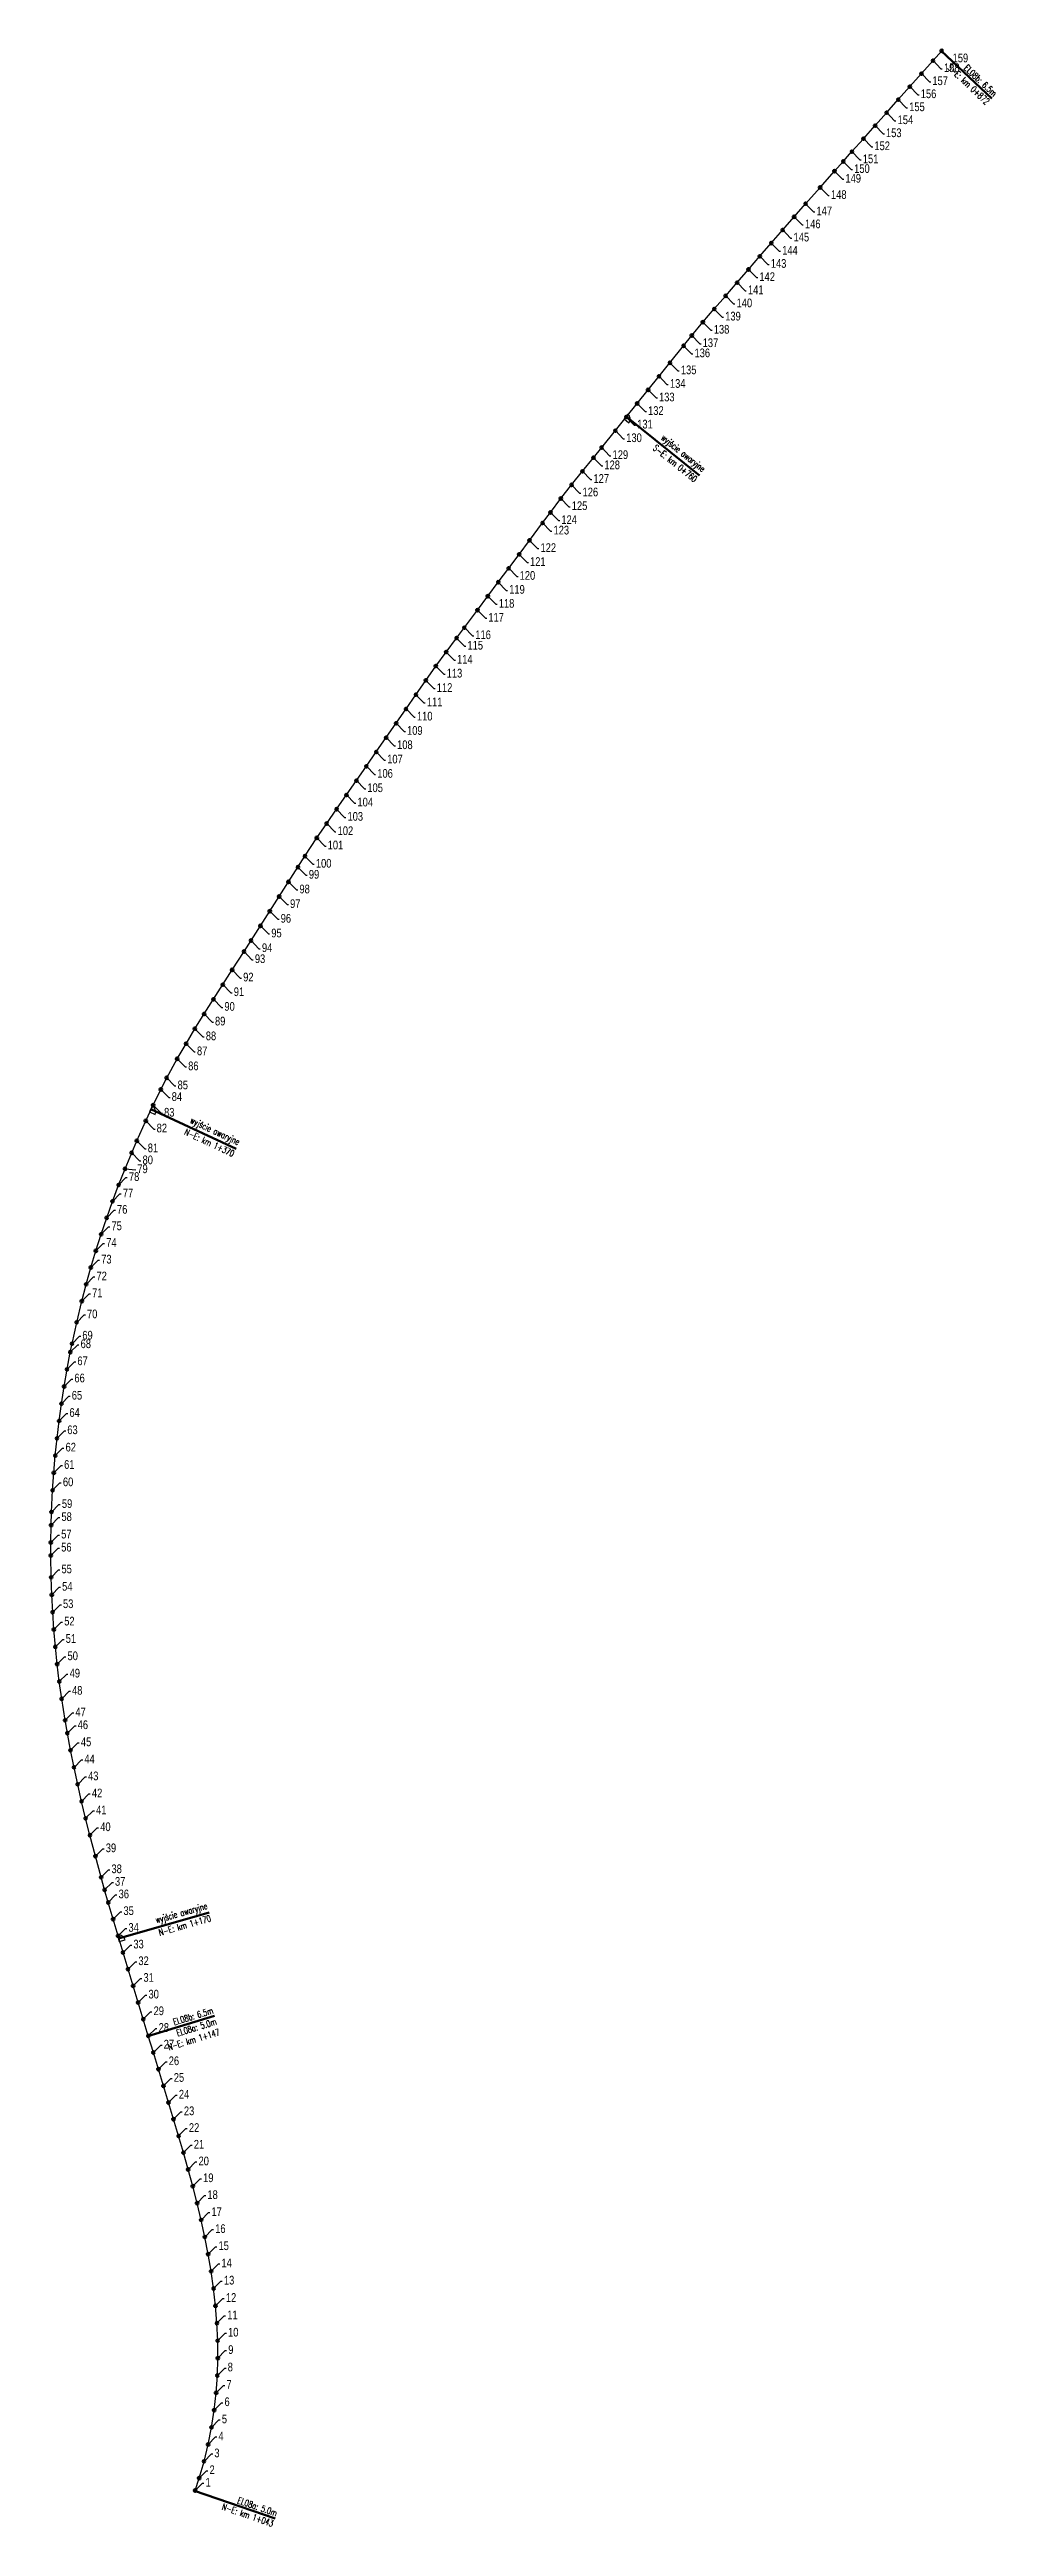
# Model space of a CAD drawing. Header units: metres. Extents: x 7402779 to 7405920, y 5696902 to 5712005.
# Drawn here: x 7405703 to 7405920, y 5700676 to 5701245 of the extents above; entities that cross this region are included whole.
import ezdxf

# ---------------------------------------------------------------- set-up
doc = ezdxf.new("R2010")
doc.units = ezdxf.units.M
for name, color, linetype in [('Drzwi ewakuacyjne', 100, 'Continuous'), ('Drzwi ewakuacyjne_opis', 7, 'Continuous'), ('Ekran_akustyczny', 100, 'Continuous'), ('Ekran_akustyczny_5m_opis', 7, 'Continuous'), ('Ekran_akustyczny_6.5m_opis', 7, 'Continuous'), ('Ekran_akustyczny_pale', 100, 'Continuous'), ('Ekran_akustyczny_pale_opis', 1, 'Continuous')]:
    doc.layers.add(name, color=color, linetype=linetype)
doc.styles.add('CDMSTYLE', font='CDMSIMPL', dxfattribs={"width": 0.8, "bigfont": 'CDMBIGPL'})
doc.styles.add('simplex 0.60', font='simplex.shx', dxfattribs={"width": 0.6})
doc.dimstyles.new('CDM-ME200MM', dxfattribs={"dimscale": 0.2, "dimtxt": 2.5, "dimasz": 1.5, "dimexe": 1.5, "dimexo": 5, "dimgap": 0.5, "dimtad": 1, "dimdec": 0, "dimlfac": 1000, "dimrnd": 1, "dimzin": 9, "dimtxsty": 'CDMSTYLE', "dimblk": 'OBLIQUE', "dimcen": 2.5, "dimdle": 1.5, "dimclrd": 9, "dimclre": 9, "dimadec": 1, "dimazin": 2, "dimtfac": 1, "dimtdec": 0, "dimtix": 1, "dimtmove": 2, "dimatfit": 3, "dimldrblk": 'NONE', "dimfxl": 1, "dimtvp": 1, "dimtolj": 1, "dimtzin": 0, "dimlwd": 25, "dimlwe": 25, "dimarcsym": 0})

msp = doc.modelspace()

# ---------------------------------------------------------------- texts
at = {"layer": 'Drzwi ewakuacyjne_opis', "lineweight": 100, "char_height": 1.5, "attachment_point": 9, "style": 'simplex 0.60'}
for s, insert, rotation in [('wyjście awaryjne', (7405852.11, 5701147.14), 321.237), ('S-E: km 0+760', (7405850.55, 5701145.2), 321.237), ('N-E: km 1+370', (7405744.57, 5700990.32), 334.9328), ('wyjście awaryjne', (7405745.62, 5700992.57), 334.9328), ('wyjście awaryjne', (7405739.08, 5700817.27), 15.94), ('N-E: km 1+170', (7405739.76, 5700814.88), 15.94)]:
    msp.add_mtext(s, dxfattribs=dict(at, insert=insert, rotation=rotation))
at = {"layer": 'Ekran_akustyczny_5m_opis', "color": 0, "lineweight": 100, "char_height": 1.5, "attachment_point": 9, "style": 'simplex 0.60'}
for s, insert, rotation in [('N-E: km 1+147', (7405741.8, 5700788.76), 16.8778), ('EL08a: 5.0m', (7405741.06, 5700791.17), 16.8778), ('EL08a: 5.0m', (7405754.52, 5700678.16), 340.9958), ('N-E: km 1+043', (7405753.7, 5700675.77), 340.9958)]:
    msp.add_mtext(s, dxfattribs=dict(at, insert=insert, rotation=rotation))
at = {"layer": 'Ekran_akustyczny_6.5m_opis', "lineweight": 100, "char_height": 1.5, "attachment_point": 9, "style": 'simplex 0.60'}
for s, insert, rotation in [('S-E: km 0+872', (7405917.55, 5701231.88), 316.7037), ('EL08b: 6.5m', (7405919.28, 5701233.72), 316.7037), ('EL08b: 6.5m', (7405740.29, 5700793.71), 16.8778)]:
    msp.add_mtext(s, dxfattribs=dict(at, insert=insert, rotation=rotation))
at = {"layer": 'Ekran_akustyczny_pale_opis', "color": 1, "lineweight": 100, "char_height": 2, "attachment_point": 4, "style": 'CDMSTYLE'}
for s, insert in [('158', (7405907.95, 5701240.45)), ('159', (7405909.94, 5701242.69)), ('156', (7405902.63, 5701234.47)), ('157', (7405905.29, 5701237.46)), ('154', (7405897.31, 5701228.5)), ('155', (7405899.97, 5701231.48)), ('152', (7405891.98, 5701222.52)), ('153', (7405894.64, 5701225.51)), ('150', (7405887.33, 5701217.29)), ('151', (7405889.32, 5701219.53)), ('148', (7405882.01, 5701211.32)), ('149', (7405885.33, 5701215.05)), ('146', (7405876.04, 5701204.59)), ('147', (7405878.68, 5701207.59)), ('144', (7405870.8, 5701198.54)), ('145', (7405873.42, 5701201.56)), ('143', (7405868.19, 5701195.51)), ('141', (7405862.95, 5701189.46)), ('142', (7405865.57, 5701192.49)), ('139', (7405857.72, 5701183.41)), ('140', (7405860.34, 5701186.44)), ('137', (7405852.55, 5701177.3)), ('138', (7405855.1, 5701180.39)), ('135', (7405847.54, 5701171.07)), ('136', (7405850.67, 5701174.97)), ('133', (7405842.52, 5701164.84)), ('134', (7405845.03, 5701167.95)), ('131', (7405837.51, 5701158.61)), ('132', (7405840.01, 5701161.72)), ('130', (7405835, 5701155.49)), ('128', (7405829.98, 5701149.26)), ('129', (7405831.86, 5701151.6)), ('126', (7405824.97, 5701143.03)), ('127', (7405827.47, 5701146.14)), ('124', (7405820.1, 5701136.68)), ('125', (7405822.49, 5701139.88)), ('122', (7405815.31, 5701130.27)), ('123', (7405818.3, 5701134.28)), ('121', (7405812.91, 5701127.07)), ('119', (7405808.12, 5701120.66)), ('120', (7405810.52, 5701123.87)), ('117', (7405803.33, 5701114.26)), ('118', (7405805.73, 5701117.46)), ('115', (7405798.54, 5701107.85)), ('116', (7405800.34, 5701110.25)), ('114', (7405796.14, 5701104.64)), ('112', (7405791.49, 5701098.14)), ('113', (7405793.77, 5701101.43)), ('110', (7405786.94, 5701091.56)), ('111', (7405789.21, 5701094.85)), ('108', (7405782.38, 5701084.99)), ('109', (7405784.66, 5701088.27)), ('107', (7405780.1, 5701081.7)), ('105', (7405775.55, 5701075.12)), ('106', (7405777.83, 5701078.41)), ('103', (7405770.99, 5701068.54)), ('104', (7405773.27, 5701071.83)), ('101', (7405766.44, 5701061.97)), ('102', (7405768.72, 5701065.25)), ('100', (7405763.73, 5701057.77)), ('98', (7405759.95, 5701051.87)), ('99', (7405762.11, 5701055.24)), ('96', (7405755.65, 5701045.13)), ('97', (7405757.8, 5701048.5)), ('95', (7405753.49, 5701041.76)), ('93', (7405749.72, 5701035.86)), ('94', (7405751.34, 5701038.39)), ('91', (7405744.87, 5701028.28)), ('92', (7405747.03, 5701031.65)), ('90', (7405742.72, 5701024.91)), ('88', (7405738.45, 5701018.14)), ('89', (7405740.56, 5701021.54)), ('86', (7405734.4, 5701011.25)), ('87', (7405736.42, 5701014.7)), ('85', (7405731.97, 5701006.88)), ('83', (7405728.87, 5701000.6)), ('84', (7405730.62, 5701004.2)), ('82', (7405727.17, 5700996.98)), ('80', (7405723.93, 5700989.67)), ('81', (7405725.12, 5700992.42)), ('78', (7405720.8, 5700985.83)), ('79', (7405722.72, 5700987.62)), ('76', (7405718.06, 5700978.31)), ('77', (7405719.4, 5700982.08)), ('75', (7405716.79, 5700974.52)), ('73', (7405714.43, 5700966.87)), ('74', (7405715.58, 5700970.71)), ('72', (7405713.35, 5700963.02)), ('70', (7405711.17, 5700954.29)), ('71', (7405712.34, 5700959.15)), ('69', (7405710.1, 5700949.41)), ('67', (7405708.96, 5700943.52)), ('68', (7405709.7, 5700947.45)), ('66', (7405708.28, 5700939.58)), ('64', (7405707.13, 5700931.66)), ('65', (7405707.67, 5700935.62)), ('63', (7405706.65, 5700927.69)), ('61', (7405705.91, 5700919.72)), ('62', (7405706.25, 5700923.71)), ('60', (7405705.64, 5700915.73)), ('59', (7405705.4, 5700910.74)), ('57', (7405705.24, 5700903.74)), ('58', (7405705.3, 5700907.74)), ('56', (7405705.24, 5700900.74)), ('55', (7405705.31, 5700895.74)), ('54', (7405705.45, 5700891.74)), ('53', (7405705.66, 5700887.75)), ('52', (7405705.94, 5700883.76)), ('51', (7405706.28, 5700879.77)), ('50', (7405706.7, 5700875.79)), ('49', (7405707.18, 5700871.82)), ('48', (7405707.73, 5700867.86)), ('47', (7405708.51, 5700862.92)), ('46', (7405709.03, 5700859.97)), ('45', (7405709.77, 5700856.04)), ('44', (7405710.56, 5700852.12)), ('43', (7405711.4, 5700848.21)), ('42', (7405712.3, 5700844.31)), ('41', (7405713.24, 5700840.42)), ('40', (7405714.21, 5700836.54)), ('39', (7405715.48, 5700831.7)), ('38', (7405716.79, 5700826.88)), ('37', (7405717.59, 5700823.99)), ('36', (7405718.43, 5700821.11)), ('35', (7405719.54, 5700817.27)), ('34', (7405720.68, 5700813.43)), ('33', (7405721.82, 5700809.6)), ('32', (7405722.97, 5700805.77)), ('31', (7405724.13, 5700801.94)), ('30', (7405725.29, 5700798.11)), ('29', (7405726.46, 5700794.28)), ('28', (7405727.62, 5700790.45)), ('27', (7405728.78, 5700786.63)), ('26', (7405729.94, 5700782.8)), ('25', (7405731.1, 5700778.97)), ('24', (7405732.26, 5700775.14)), ('23', (7405733.42, 5700771.31)), ('22', (7405734.57, 5700767.48)), ('21', (7405735.69, 5700763.64)), ('20', (7405736.78, 5700759.8)), ('19', (7405737.83, 5700755.94)), ('18', (7405738.82, 5700752.06)), ('17', (7405739.75, 5700748.17)), ('16', (7405740.6, 5700744.26)), ('15', (7405741.37, 5700740.34)), ('14', (7405742.04, 5700736.39)), ('13', (7405742.61, 5700732.43)), ('12', (7405743.06, 5700728.46)), ('11', (7405743.38, 5700724.47)), ('9', (7405743.6, 5700716.48)), ('10', (7405743.56, 5700720.48)), ('8', (7405743.48, 5700712.48)), ('6', (7405742.74, 5700704.51)), ('7', (7405743.19, 5700708.49)), ('5', (7405742.13, 5700700.56)), ('3', (7405740.41, 5700692.75)), ('4', (7405741.35, 5700696.64)), ('2', (7405739.31, 5700688.91)), ('1', (7405738.38, 5700686.05))]:
    msp.add_mtext(s, dxfattribs=dict(at, insert=insert))

# ---------------------------------------------------------------- blocks, each defined once
blk = doc.blocks.new('Wyjście awaryjne')
at = {"layer": 'Drzwi ewakuacyjne'}
blk.add_lwpolyline([(0, 0), (-1.4, 0, 0.414214), (0, -1.4)], format="xyb", close=True, dxfattribs=at)
blk = doc.blocks.new('_None')
blk = doc.blocks.new('_OBLIQUE')
at = {"color": 0, "linetype": 'ByBlock'}
blk.add_line((-0.5, -0.5), (0.5, 0.5), dxfattribs=at)

# ---------------------------------------------------------------- linework, layer by layer
at = {"layer": 'Drzwi ewakuacyjne_opis', "lineweight": 100}
for p, q in [((7405851.84, 5701146.81), (7405834.96, 5701160.37)), ((7405745.44, 5700992.19), (7405725.83, 5701001.36)), ((7405739.2, 5700816.86), (7405718.38, 5700810.91))]:
    msp.add_line(p, q, dxfattribs=at)
at = {"layer": 'Ekran_akustyczny', "linetype": 'Continuous', "lineweight": -3}
msp.add_lwpolyline([(7405736.01, 5700684.13), (7405736.94, 5700686.98), (7405738.04, 5700690.83), (7405738.98, 5700694.71), (7405739.76, 5700698.64), (7405740.38, 5700702.59), (7405740.82, 5700706.57), (7405741.11, 5700710.55), (7405741.23, 5700714.55), (7405741.19, 5700718.55), (7405741.01, 5700722.55), (7405740.69, 5700726.53), (7405740.24, 5700730.51), (7405739.67, 5700734.47), (7405739, 5700738.41), (7405738.24, 5700742.34), (7405737.38, 5700746.25), (7405736.45, 5700750.14), (7405735.46, 5700754.01), (7405734.41, 5700757.87), (7405733.32, 5700761.72), (7405732.2, 5700765.56), (7405731.05, 5700769.39), (7405729.89, 5700773.22), (7405728.73, 5700777.05), (7405727.57, 5700780.88), (7405726.41, 5700784.7), (7405725.25, 5700788.53), (7405724.09, 5700792.36), (7405722.92, 5700796.18), (7405721.76, 5700800.01), (7405720.6, 5700803.84), (7405719.45, 5700807.67), (7405718.31, 5700811.5), (7405717.17, 5700815.34), (7405716.06, 5700819.18), (7405715.22, 5700822.06), (7405714.42, 5700824.95), (7405713.11, 5700829.78), (7405711.84, 5700834.62), (7405710.86, 5700838.5), (7405709.93, 5700842.38), (7405709.03, 5700846.28), (7405708.19, 5700850.19), (7405707.39, 5700854.11), (7405706.66, 5700858.04), (7405706.14, 5700861), (7405705.36, 5700865.94), (7405704.81, 5700869.9), (7405704.33, 5700873.87), (7405703.92, 5700877.85), (7405703.57, 5700881.83), (7405703.29, 5700885.82), (7405703.08, 5700889.82), (7405702.94, 5700893.82), (7405702.87, 5700898.82), (7405702.87, 5700901.82), (7405702.93, 5700905.82), (7405703.03, 5700908.81), (7405703.27, 5700913.81), (7405703.54, 5700917.8), (7405703.88, 5700921.78), (7405704.29, 5700925.76), (7405704.76, 5700929.74), (7405705.3, 5700933.7), (7405705.91, 5700937.65), (7405706.59, 5700941.59), (7405707.33, 5700945.52), (7405707.73, 5700947.48), (7405708.8, 5700952.37), (7405709.97, 5700957.23), (7405710.98, 5700961.1), (7405712.06, 5700964.95), (7405713.21, 5700968.78), (7405714.42, 5700972.6), (7405715.69, 5700976.39), (7405717.03, 5700980.16), (7405718.43, 5700983.9), (7405719.9, 5700987.62), (7405721.43, 5700991.32), (7405722.62, 5700994.07), (7405724.67, 5700998.63), (7405726.37, 5701002.25), (7405728.12, 5701005.85), (7405729.47, 5701008.53), (7405731.89, 5701012.9), (7405733.92, 5701016.35), (7405735.95, 5701019.8), (7405738.06, 5701023.19), (7405740.21, 5701026.56), (7405742.37, 5701029.93), (7405744.52, 5701033.3), (7405747.22, 5701037.51), (7405748.83, 5701040.04), (7405750.99, 5701043.41), (7405753.14, 5701046.78), (7405755.3, 5701050.15), (7405757.45, 5701053.52), (7405759.61, 5701056.89), (7405761.22, 5701059.42), (7405763.94, 5701063.62), (7405766.21, 5701066.91), (7405768.49, 5701070.2), (7405770.77, 5701073.48), (7405773.05, 5701076.77), (7405775.32, 5701080.06), (7405777.6, 5701083.35), (7405779.88, 5701086.64), (7405782.16, 5701089.93), (7405784.43, 5701093.22), (7405786.71, 5701096.5), (7405788.99, 5701099.79), (7405791.26, 5701103.08), (7405793.64, 5701106.3), (7405796.04, 5701109.5), (7405797.83, 5701111.9), (7405800.83, 5701115.91), (7405803.22, 5701119.11), (7405805.62, 5701122.32), (7405808.01, 5701125.52), (7405810.41, 5701128.72), (7405812.8, 5701131.93), (7405815.8, 5701135.93), (7405817.59, 5701138.33), (7405819.99, 5701141.54), (7405822.46, 5701144.68), (7405824.97, 5701147.79), (7405827.48, 5701150.91), (7405829.36, 5701153.25), (7405832.5, 5701157.14), (7405835, 5701160.26), (7405837.51, 5701163.38), (7405840.02, 5701166.49), (7405842.53, 5701169.61), (7405845.04, 5701172.72), (7405848.17, 5701176.62), (7405850.05, 5701178.96), (7405852.6, 5701182.04), (7405855.21, 5701185.07), (7405857.83, 5701188.09), (7405860.45, 5701191.11), (7405863.07, 5701194.14), (7405865.68, 5701197.16), (7405868.3, 5701200.19), (7405870.92, 5701203.21), (7405873.54, 5701206.24), (7405876.18, 5701209.24), (7405879.51, 5701212.97), (7405882.83, 5701216.71), (7405884.83, 5701218.95), (7405886.82, 5701221.19), (7405889.48, 5701224.17), (7405892.14, 5701227.16), (7405894.8, 5701230.15), (7405897.46, 5701233.14), (7405900.12, 5701236.12), (7405902.78, 5701239.11), (7405905.44, 5701242.1), (7405907.44, 5701244.34)], dxfattribs=at)
at = {"layer": 'Ekran_akustyczny_5m_opis', "color": 0, "lineweight": 100}
msp.add_line((7405754.37, 5700677.72), (7405735.89, 5700684.09), dxfattribs=at)
at = {"layer": 'Ekran_akustyczny_6.5m_opis', "lineweight": 100}
for p, q in [((7405918.97, 5701233.38), (7405907.32, 5701244.36)), ((7405740.46, 5700793.15), (7405725.15, 5700788.5))]:
    msp.add_line(p, q, dxfattribs=at)
at = {"layer": 'Ekran_akustyczny_pale', "lineweight": 100}
for centre in [(7405902.78, 5701239.11), (7405905.44, 5701242.1), (7405907.44, 5701244.34), (7405900.12, 5701236.12), (7405894.8, 5701230.15), (7405897.46, 5701233.14), (7405889.48, 5701224.18), (7405892.14, 5701227.16), (7405882.83, 5701216.71), (7405884.83, 5701218.95), (7405886.82, 5701221.19), (7405879.51, 5701212.97), (7405873.54, 5701206.24), (7405876.18, 5701209.24), (7405868.3, 5701200.19), (7405870.92, 5701203.21), (7405863.07, 5701194.14), (7405865.68, 5701197.16), (7405857.83, 5701188.09), (7405860.45, 5701191.11), (7405855.21, 5701185.06), (7405848.17, 5701176.62), (7405850.05, 5701178.96), (7405852.6, 5701182.04), (7405845.03, 5701172.72), (7405840.02, 5701166.49), (7405842.53, 5701169.61), (7405835, 5701160.26), (7405837.51, 5701163.38), (7405832.49, 5701157.14), (7405827.48, 5701150.91), (7405829.36, 5701153.25), (7405822.46, 5701144.68), (7405824.97, 5701147.8), (7405817.59, 5701138.33), (7405819.99, 5701141.54), (7405812.8, 5701131.93), (7405815.8, 5701135.93), (7405808.01, 5701125.52), (7405810.41, 5701128.72), (7405805.62, 5701122.32), (7405800.83, 5701115.91), (7405803.22, 5701119.11), (7405796.04, 5701109.5), (7405797.83, 5701111.9), (7405791.26, 5701103.08), (7405793.64, 5701106.3), (7405788.99, 5701099.79), (7405784.43, 5701093.22), (7405786.71, 5701096.5), (7405779.88, 5701086.64), (7405782.15, 5701089.93), (7405775.32, 5701080.06), (7405777.6, 5701083.35), (7405773.05, 5701076.77), (7405768.49, 5701070.2), (7405770.77, 5701073.48), (7405763.94, 5701063.62), (7405766.21, 5701066.91), (7405761.22, 5701059.42), (7405757.45, 5701053.52), (7405759.61, 5701056.89), (7405753.14, 5701046.78), (7405755.3, 5701050.15), (7405748.83, 5701040.04), (7405750.99, 5701043.41), (7405747.22, 5701037.52), (7405742.37, 5701029.93), (7405744.52, 5701033.3), (7405738.06, 5701023.19), (7405740.21, 5701026.56), (7405735.95, 5701019.8), (7405731.89, 5701012.9), (7405733.92, 5701016.35), (7405728.12, 5701005.85), (7405729.47, 5701008.53), (7405726.37, 5701002.25), (7405724.67, 5700998.63), (7405721.43, 5700991.32), (7405722.62, 5700994.07), (7405718.43, 5700983.9), (7405719.9, 5700987.62), (7405717.03, 5700980.16), (7405714.42, 5700972.6), (7405715.69, 5700976.39), (7405713.21, 5700968.78), (7405710.98, 5700961.1), (7405712.06, 5700964.95), (7405709.97, 5700957.23), (7405708.8, 5700952.37), (7405707.33, 5700945.52), (7405707.73, 5700947.48), (7405705.91, 5700937.65), (7405706.59, 5700941.59), (7405705.3, 5700933.7), (7405704.76, 5700929.73), (7405703.88, 5700921.78), (7405704.28, 5700925.76), (7405703.54, 5700917.8), (7405703.27, 5700913.81), (7405702.93, 5700905.81), (7405703.03, 5700908.81), (7405702.87, 5700901.82), (7405702.87, 5700898.82), (7405702.94, 5700893.82), (7405703.08, 5700889.82), (7405703.29, 5700885.82), (7405703.57, 5700881.83), (7405703.91, 5700877.85), (7405704.33, 5700873.87), (7405704.81, 5700869.9), (7405705.36, 5700865.94), (7405706.14, 5700861), (7405706.66, 5700858.04), (7405707.39, 5700854.11), (7405708.19, 5700850.19), (7405709.03, 5700846.28), (7405709.93, 5700842.38), (7405710.86, 5700838.49), (7405711.84, 5700834.62), (7405713.11, 5700829.78), (7405714.42, 5700824.95), (7405715.22, 5700822.06), (7405716.06, 5700819.18), (7405717.17, 5700815.34), (7405718.31, 5700811.5), (7405719.45, 5700807.67), (7405720.6, 5700803.84), (7405721.76, 5700800.01), (7405722.92, 5700796.19), (7405724.09, 5700792.36), (7405725.25, 5700788.53), (7405726.41, 5700784.7), (7405727.57, 5700780.87), (7405728.73, 5700777.05), (7405729.89, 5700773.22), (7405731.05, 5700769.39), (7405732.2, 5700765.56), (7405733.32, 5700761.72), (7405734.41, 5700757.87), (7405735.46, 5700754.01), (7405736.45, 5700750.14), (7405737.38, 5700746.25), (7405738.23, 5700742.34), (7405739, 5700738.41), (7405739.67, 5700734.47), (7405740.24, 5700730.51), (7405740.69, 5700726.53), (7405741.01, 5700722.55), (7405741.19, 5700718.55), (7405741.11, 5700710.55), (7405741.23, 5700714.55), (7405740.82, 5700706.56), (7405740.37, 5700702.59), (7405738.98, 5700694.71), (7405739.76, 5700698.64), (7405738.04, 5700690.83), (7405736.01, 5700684.13), (7405736.94, 5700686.98)]:
    msp.add_circle(centre, 0.3, dxfattribs=at)

# ---------------------------------------------------------------- block references
at = {"layer": 'Drzwi ewakuacyjne', "lineweight": 100}
for p, rotation in [((7405834.52, 5701159.82), 141.2160344193705), ((7405725.54, 5701000.72), 155.4565281266729), ((7405718.57, 5700810.24), 195.9620242722899)]:
    msp.add_blockref('Wyjście awaryjne', p, dxfattribs=dict(at, rotation=rotation))

msp.set_redraw_order([(e.dxf.handle, doc.entitydb.next_handle()) for e in msp.query("TEXT MTEXT ATTDEF DIMENSION ARC_DIMENSION")])  # texts and dimensions are drawn at this point

# ---------------------------------------------------------------- leaders
at = {"layer": 'Ekran_akustyczny_pale_opis', "color": 1, "lineweight": 100, "annotation_type": 0, "has_hookline": 1, "hookline_direction": 0}
for points, text_width in [([(7405905.44, 5701242.1), (7405907.27, 5701240.23), (7405907.57, 5701240.23)], 3.81), ([(7405907.44, 5701244.34), (7405909.26, 5701242.47), (7405909.56, 5701242.47)], 3.73), ([(7405900.12, 5701236.12), (7405901.95, 5701234.26), (7405902.25, 5701234.26)], 3.73), ([(7405902.78, 5701239.11), (7405904.61, 5701237.25), (7405904.91, 5701237.25)], 3.81), ([(7405894.8, 5701230.15), (7405896.63, 5701228.29), (7405896.93, 5701228.29)], 3.89), ([(7405897.46, 5701233.14), (7405899.29, 5701231.27), (7405899.59, 5701231.27)], 3.81), ([(7405889.48, 5701224.18), (7405891.31, 5701222.31), (7405891.61, 5701222.31)], 3.81), ([(7405892.14, 5701227.16), (7405893.97, 5701225.3), (7405894.27, 5701225.3)], 3.81), ([(7405882.83, 5701216.71), (7405884.66, 5701214.84), (7405884.96, 5701214.84)], 3.73), ([(7405884.83, 5701218.95), (7405886.65, 5701217.08), (7405886.95, 5701217.08)], 3.81), ([(7405886.82, 5701221.19), (7405888.65, 5701219.32), (7405888.95, 5701219.32)], 3.12), ([(7405879.51, 5701212.97), (7405881.33, 5701211.11), (7405881.63, 5701211.11)], 3.81), ([(7405873.54, 5701206.24), (7405875.36, 5701204.37), (7405875.66, 5701204.37)], 3.73), ([(7405876.18, 5701209.24), (7405878.01, 5701207.37), (7405878.31, 5701207.37)], 3.81), ([(7405868.3, 5701200.19), (7405870.13, 5701198.32), (7405870.43, 5701198.32)], 3.89), ([(7405870.92, 5701203.21), (7405872.74, 5701201.35), (7405873.04, 5701201.35)], 3.81), ([(7405863.07, 5701194.14), (7405864.89, 5701192.27), (7405865.19, 5701192.27)], 3.81), ([(7405865.68, 5701197.16), (7405867.51, 5701195.3), (7405867.81, 5701195.3)], 3.81), ([(7405857.83, 5701188.09), (7405859.66, 5701186.22), (7405859.96, 5701186.22)], 3.81), ([(7405860.45, 5701191.11), (7405862.27, 5701189.25), (7405862.57, 5701189.25)], 3.12), ([(7405855.21, 5701185.06), (7405857.04, 5701183.2), (7405857.34, 5701183.2)], 3.73), ([(7405850.05, 5701178.96), (7405851.88, 5701177.09), (7405852.18, 5701177.09)], 3.81), ([(7405852.6, 5701182.04), (7405854.42, 5701180.18), (7405854.72, 5701180.18)], 3.81), ([(7405845.03, 5701172.72), (7405846.86, 5701170.86), (7405847.16, 5701170.86)], 3.81), ([(7405848.17, 5701176.62), (7405849.99, 5701174.75), (7405850.29, 5701174.75)], 3.73), ([(7405840.02, 5701166.49), (7405841.84, 5701164.63), (7405842.14, 5701164.63)], 3.81), ([(7405842.53, 5701169.61), (7405844.35, 5701167.74), (7405844.65, 5701167.74)], 3.89), ([(7405835, 5701160.26), (7405836.83, 5701158.39), (7405837.13, 5701158.39)], 3.12), ([(7405837.51, 5701163.38), (7405839.34, 5701161.51), (7405839.64, 5701161.51)], 3.81), ([(7405832.49, 5701157.14), (7405834.32, 5701155.28), (7405834.62, 5701155.28)], 3.81), ([(7405827.48, 5701150.91), (7405829.3, 5701149.05), (7405829.6, 5701149.05)], 3.81), ([(7405829.36, 5701153.25), (7405831.18, 5701151.38), (7405831.48, 5701151.38)], 3.73), ([(7405822.46, 5701144.68), (7405824.29, 5701142.81), (7405824.59, 5701142.81)], 3.73), ([(7405824.97, 5701147.8), (7405826.8, 5701145.93), (7405827.1, 5701145.93)], 3.81), ([(7405817.59, 5701138.33), (7405819.42, 5701136.47), (7405819.72, 5701136.47)], 3.89), ([(7405819.99, 5701141.54), (7405821.81, 5701139.67), (7405822.11, 5701139.67)], 3.81), ([(7405812.8, 5701131.93), (7405814.63, 5701130.06), (7405814.93, 5701130.06)], 3.81), ([(7405815.8, 5701135.93), (7405817.62, 5701134.07), (7405817.92, 5701134.07)], 3.81), ([(7405808.01, 5701125.52), (7405809.84, 5701123.65), (7405810.14, 5701123.65)], 3.81), ([(7405810.41, 5701128.72), (7405812.23, 5701126.86), (7405812.53, 5701126.86)], 3.12), ([(7405805.62, 5701122.32), (7405807.44, 5701120.45), (7405807.74, 5701120.45)], 3.43), ([(7405800.83, 5701115.91), (7405802.65, 5701114.04), (7405802.95, 5701114.04)], 3.5), ([(7405803.22, 5701119.11), (7405805.05, 5701117.25), (7405805.35, 5701117.25)], 3.5), ([(7405796.04, 5701109.5), (7405797.86, 5701107.64), (7405798.16, 5701107.64)], 3.5), ([(7405797.83, 5701111.9), (7405799.66, 5701110.04), (7405799.96, 5701110.04)], 3.43), ([(7405791.26, 5701103.08), (7405793.09, 5701101.22), (7405793.39, 5701101.22)], 3.5), ([(7405793.64, 5701106.3), (7405795.47, 5701104.43), (7405795.77, 5701104.43)], 3.58), ([(7405788.99, 5701099.79), (7405790.81, 5701097.93), (7405791.11, 5701097.93)], 3.5), ([(7405784.43, 5701093.22), (7405786.26, 5701091.35), (7405786.56, 5701091.35)], 3.5), ([(7405786.71, 5701096.5), (7405788.53, 5701094.64), (7405788.83, 5701094.64)], 2.82), ([(7405779.88, 5701086.64), (7405781.7, 5701084.77), (7405782, 5701084.77)], 3.81), ([(7405782.15, 5701089.93), (7405783.98, 5701088.06), (7405784.28, 5701088.06)], 3.73), ([(7405775.32, 5701080.06), (7405777.15, 5701078.2), (7405777.45, 5701078.2)], 3.73), ([(7405777.6, 5701083.35), (7405779.42, 5701081.49), (7405779.72, 5701081.49)], 3.81), ([(7405773.05, 5701076.77), (7405774.87, 5701074.91), (7405775.17, 5701074.91)], 3.81), ([(7405768.49, 5701070.2), (7405770.32, 5701068.33), (7405770.62, 5701068.33)], 3.81), ([(7405770.77, 5701073.48), (7405772.59, 5701071.62), (7405772.89, 5701071.62)], 3.89), ([(7405763.94, 5701063.62), (7405765.76, 5701061.75), (7405766.06, 5701061.75)], 3.12), ([(7405766.21, 5701066.91), (7405768.04, 5701065.04), (7405768.34, 5701065.04)], 3.81), ([(7405761.22, 5701059.42), (7405763.05, 5701057.56), (7405763.35, 5701057.56)], 3.81), ([(7405757.45, 5701053.52), (7405759.28, 5701051.66), (7405759.58, 5701051.66)], 2.59), ([(7405759.61, 5701056.89), (7405761.43, 5701055.03), (7405761.73, 5701055.03)], 2.51), ([(7405753.14, 5701046.78), (7405754.97, 5701044.92), (7405755.27, 5701044.92)], 2.51), ([(7405755.3, 5701050.15), (7405757.12, 5701048.29), (7405757.42, 5701048.29)], 2.59), ([(7405750.99, 5701043.41), (7405752.81, 5701041.55), (7405753.11, 5701041.55)], 2.59), ([(7405747.22, 5701037.52), (7405749.04, 5701035.65), (7405749.34, 5701035.65)], 2.59), ([(7405748.83, 5701040.04), (7405750.66, 5701038.18), (7405750.96, 5701038.18)], 2.67), ([(7405742.37, 5701029.93), (7405744.19, 5701028.07), (7405744.49, 5701028.07)], 1.9), ([(7405744.52, 5701033.3), (7405746.35, 5701031.44), (7405746.65, 5701031.44)], 2.59), ([(7405738.06, 5701023.19), (7405739.88, 5701021.33), (7405740.18, 5701021.33)], 2.51), ([(7405740.21, 5701026.56), (7405742.04, 5701024.7), (7405742.34, 5701024.7)], 2.59), ([(7405735.95, 5701019.8), (7405737.77, 5701017.93), (7405738.07, 5701017.93)], 2.59), ([(7405731.89, 5701012.9), (7405733.72, 5701011.04), (7405734.02, 5701011.04)], 2.51), ([(7405733.92, 5701016.35), (7405735.74, 5701014.48), (7405736.04, 5701014.48)], 2.59), ([(7405729.47, 5701008.53), (7405731.29, 5701006.67), (7405731.59, 5701006.67)], 2.59), ([(7405726.37, 5701002.25), (7405728.19, 5701000.39), (7405728.49, 5701000.39)], 2.59), ([(7405728.12, 5701005.85), (7405729.94, 5701003.99), (7405730.24, 5701003.99)], 2.67), ([(7405724.67, 5700998.63), (7405726.49, 5700996.77), (7405726.79, 5700996.77)], 2.59), ([(7405721.43, 5700991.32), (7405723.25, 5700989.45), (7405723.55, 5700989.45)], 2.59), ([(7405722.62, 5700994.07), (7405724.44, 5700992.21), (7405724.74, 5700992.21)], 1.9), ([(7405718.43, 5700983.9), (7405720.12, 5700985.61), (7405720.42, 5700985.61)], 2.59), ([(7405719.9, 5700987.62), (7405722.35, 5700987.41)], 2.51), ([(7405715.69, 5700976.39), (7405717.38, 5700978.1), (7405717.68, 5700978.1)], 2.51), ([(7405717.03, 5700980.16), (7405718.72, 5700981.87), (7405719.02, 5700981.87)], 2.59), ([(7405714.42, 5700972.6), (7405716.11, 5700974.31), (7405716.41, 5700974.31)], 2.59), ([(7405712.06, 5700964.95), (7405713.75, 5700966.66), (7405714.05, 5700966.66)], 2.59), ([(7405713.21, 5700968.78), (7405714.9, 5700970.5), (7405715.2, 5700970.5)], 2.67), ([(7405710.98, 5700961.1), (7405712.68, 5700962.81), (7405712.98, 5700962.81)], 2.59), ([(7405709.97, 5700957.23), (7405711.66, 5700958.94), (7405711.96, 5700958.94)], 1.9), ([(7405708.8, 5700952.37), (7405710.49, 5700954.08), (7405710.79, 5700954.08)], 2.59), ([(7405707.33, 5700945.52), (7405709.03, 5700947.24), (7405709.33, 5700947.24)], 2.59), ([(7405707.73, 5700947.48), (7405709.43, 5700949.2), (7405709.73, 5700949.2)], 2.51), ([(7405705.91, 5700937.65), (7405707.6, 5700939.36), (7405707.9, 5700939.36)], 2.51), ([(7405706.59, 5700941.59), (7405708.28, 5700943.31), (7405708.58, 5700943.31)], 2.59), ([(7405705.3, 5700933.7), (7405706.99, 5700935.41), (7405707.29, 5700935.41)], 2.59), ([(7405704.28, 5700925.76), (7405705.98, 5700927.48), (7405706.28, 5700927.48)], 2.59), ([(7405704.76, 5700929.73), (7405706.45, 5700931.45), (7405706.75, 5700931.45)], 2.67), ([(7405703.88, 5700921.78), (7405705.57, 5700923.5), (7405705.87, 5700923.5)], 2.59), ([(7405703.27, 5700913.81), (7405704.96, 5700915.52), (7405705.26, 5700915.52)], 2.59), ([(7405703.54, 5700917.8), (7405705.23, 5700919.51), (7405705.53, 5700919.51)], 1.9), ([(7405703.03, 5700908.81), (7405704.72, 5700910.53), (7405705.02, 5700910.53)], 2.51), ([(7405702.93, 5700905.81), (7405704.63, 5700907.53), (7405704.93, 5700907.53)], 2.59), ([(7405702.87, 5700901.82), (7405704.56, 5700903.53), (7405704.86, 5700903.53)], 2.59), ([(7405702.87, 5700898.82), (7405704.56, 5700900.53), (7405704.86, 5700900.53)], 2.51), ([(7405702.94, 5700893.82), (7405704.64, 5700895.53), (7405704.94, 5700895.53)], 2.59), ([(7405703.08, 5700889.82), (7405704.78, 5700891.53), (7405705.08, 5700891.53)], 2.67), ([(7405703.29, 5700885.82), (7405704.98, 5700887.54), (7405705.28, 5700887.54)], 2.59), ([(7405703.57, 5700881.83), (7405705.26, 5700883.55), (7405705.56, 5700883.55)], 2.59), ([(7405703.91, 5700877.85), (7405705.61, 5700879.56), (7405705.91, 5700879.56)], 1.9), ([(7405704.33, 5700873.87), (7405706.02, 5700875.58), (7405706.32, 5700875.58)], 2.59), ([(7405704.81, 5700869.9), (7405706.5, 5700871.61), (7405706.8, 5700871.61)], 2.51), ([(7405705.36, 5700865.94), (7405707.05, 5700867.65), (7405707.35, 5700867.65)], 2.59), ([(7405706.14, 5700861), (7405707.83, 5700862.71), (7405708.13, 5700862.71)], 2.59), ([(7405706.66, 5700858.04), (7405708.35, 5700859.76), (7405708.65, 5700859.76)], 2.51), ([(7405707.39, 5700854.11), (7405709.09, 5700855.83), (7405709.39, 5700855.83)], 2.59), ([(7405708.19, 5700850.19), (7405709.88, 5700851.9), (7405710.18, 5700851.9)], 2.67), ([(7405709.03, 5700846.28), (7405710.73, 5700848), (7405711.03, 5700848)], 2.59), ([(7405709.93, 5700842.38), (7405711.62, 5700844.1), (7405711.92, 5700844.1)], 2.59), ([(7405710.86, 5700838.49), (7405712.56, 5700840.21), (7405712.86, 5700840.21)], 1.9), ([(7405711.84, 5700834.62), (7405713.53, 5700836.33), (7405713.83, 5700836.33)], 2.59), ([(7405713.11, 5700829.78), (7405714.8, 5700831.49), (7405715.1, 5700831.49)], 2.51), ([(7405714.42, 5700824.95), (7405716.11, 5700826.67), (7405716.41, 5700826.67)], 2.59), ([(7405715.22, 5700822.06), (7405716.92, 5700823.78), (7405717.22, 5700823.78)], 2.59), ([(7405716.06, 5700819.18), (7405717.75, 5700820.9), (7405718.05, 5700820.9)], 2.51), ([(7405717.17, 5700815.34), (7405718.87, 5700817.05), (7405719.17, 5700817.05)], 2.59), ([(7405718.31, 5700811.5), (7405720, 5700813.22), (7405720.3, 5700813.22)], 2.67), ([(7405719.45, 5700807.67), (7405721.14, 5700809.38), (7405721.44, 5700809.38)], 2.59), ([(7405720.6, 5700803.84), (7405722.3, 5700805.55), (7405722.6, 5700805.55)], 2.59), ([(7405721.76, 5700800.01), (7405723.45, 5700801.73), (7405723.75, 5700801.73)], 1.9), ([(7405722.92, 5700796.19), (7405724.62, 5700797.9), (7405724.92, 5700797.9)], 2.59), ([(7405724.09, 5700792.36), (7405725.78, 5700794.07), (7405726.08, 5700794.07)], 2.51), ([(7405725.25, 5700788.53), (7405726.94, 5700790.24), (7405727.24, 5700790.24)], 2.59), ([(7405726.41, 5700784.7), (7405728.1, 5700786.42), (7405728.4, 5700786.42)], 2.59), ([(7405727.57, 5700780.87), (7405729.26, 5700782.59), (7405729.56, 5700782.59)], 2.51), ([(7405728.73, 5700777.05), (7405730.42, 5700778.76), (7405730.72, 5700778.76)], 2.59), ([(7405729.89, 5700773.22), (7405731.58, 5700774.93), (7405731.88, 5700774.93)], 2.67), ([(7405731.05, 5700769.39), (7405732.74, 5700771.1), (7405733.04, 5700771.1)], 2.59), ([(7405732.2, 5700765.56), (7405733.89, 5700767.27), (7405734.19, 5700767.27)], 2.59), ([(7405733.32, 5700761.72), (7405735.01, 5700763.43), (7405735.31, 5700763.43)], 1.9), ([(7405734.41, 5700757.87), (7405736.1, 5700759.58), (7405736.4, 5700759.58)], 2.59), ([(7405735.46, 5700754.01), (7405737.15, 5700755.72), (7405737.45, 5700755.72)], 2.21), ([(7405736.45, 5700750.14), (7405738.15, 5700751.85), (7405738.45, 5700751.85)], 2.29), ([(7405737.38, 5700746.25), (7405739.07, 5700747.96), (7405739.37, 5700747.96)], 2.29), ([(7405738.23, 5700742.34), (7405739.93, 5700744.05), (7405740.23, 5700744.05)], 2.21), ([(7405739, 5700738.41), (7405740.69, 5700740.12), (7405740.99, 5700740.12)], 2.29), ([(7405739.67, 5700734.47), (7405741.36, 5700736.18), (7405741.66, 5700736.18)], 2.36), ([(7405740.24, 5700730.51), (7405741.93, 5700732.22), (7405742.23, 5700732.22)], 2.29), ([(7405740.69, 5700726.53), (7405742.38, 5700728.25), (7405742.68, 5700728.25)], 2.29), ([(7405741.01, 5700722.55), (7405742.7, 5700724.26), (7405743, 5700724.26)], 1.6), ([(7405741.19, 5700718.55), (7405742.88, 5700720.26), (7405743.18, 5700720.26)], 2.29), ([(7405741.23, 5700714.55), (7405742.92, 5700716.26), (7405743.22, 5700716.26)], 0.99), ([(7405741.11, 5700710.55), (7405742.8, 5700712.27), (7405743.1, 5700712.27)], 1.07), ([(7405740.82, 5700706.56), (7405742.52, 5700708.28), (7405742.82, 5700708.28)], 1.07), ([(7405739.76, 5700698.64), (7405741.45, 5700700.35), (7405741.75, 5700700.35)], 1.07), ([(7405740.37, 5700702.59), (7405742.07, 5700704.3), (7405742.37, 5700704.3)], 0.99), ([(7405738.98, 5700694.71), (7405740.67, 5700696.43), (7405740.97, 5700696.43)], 1.14), ([(7405736.94, 5700686.98), (7405738.63, 5700688.69), (7405738.93, 5700688.69)], 1.07), ([(7405738.04, 5700690.83), (7405739.73, 5700692.54), (7405740.03, 5700692.54)], 1.07), ([(7405736.01, 5700684.13), (7405737.7, 5700685.84), (7405738, 5700685.84)], 0.381)]:
    msp.add_leader(points, dimstyle='CDM-ME200MM', override={"dimtxt": 3.5, "dimgap": 0.5, "dimtad": 0, "dimzin": 0, "dimclrd": 1}, dxfattribs=dict(at, text_width=text_width))

doc.saveas('drawing.dxf')
